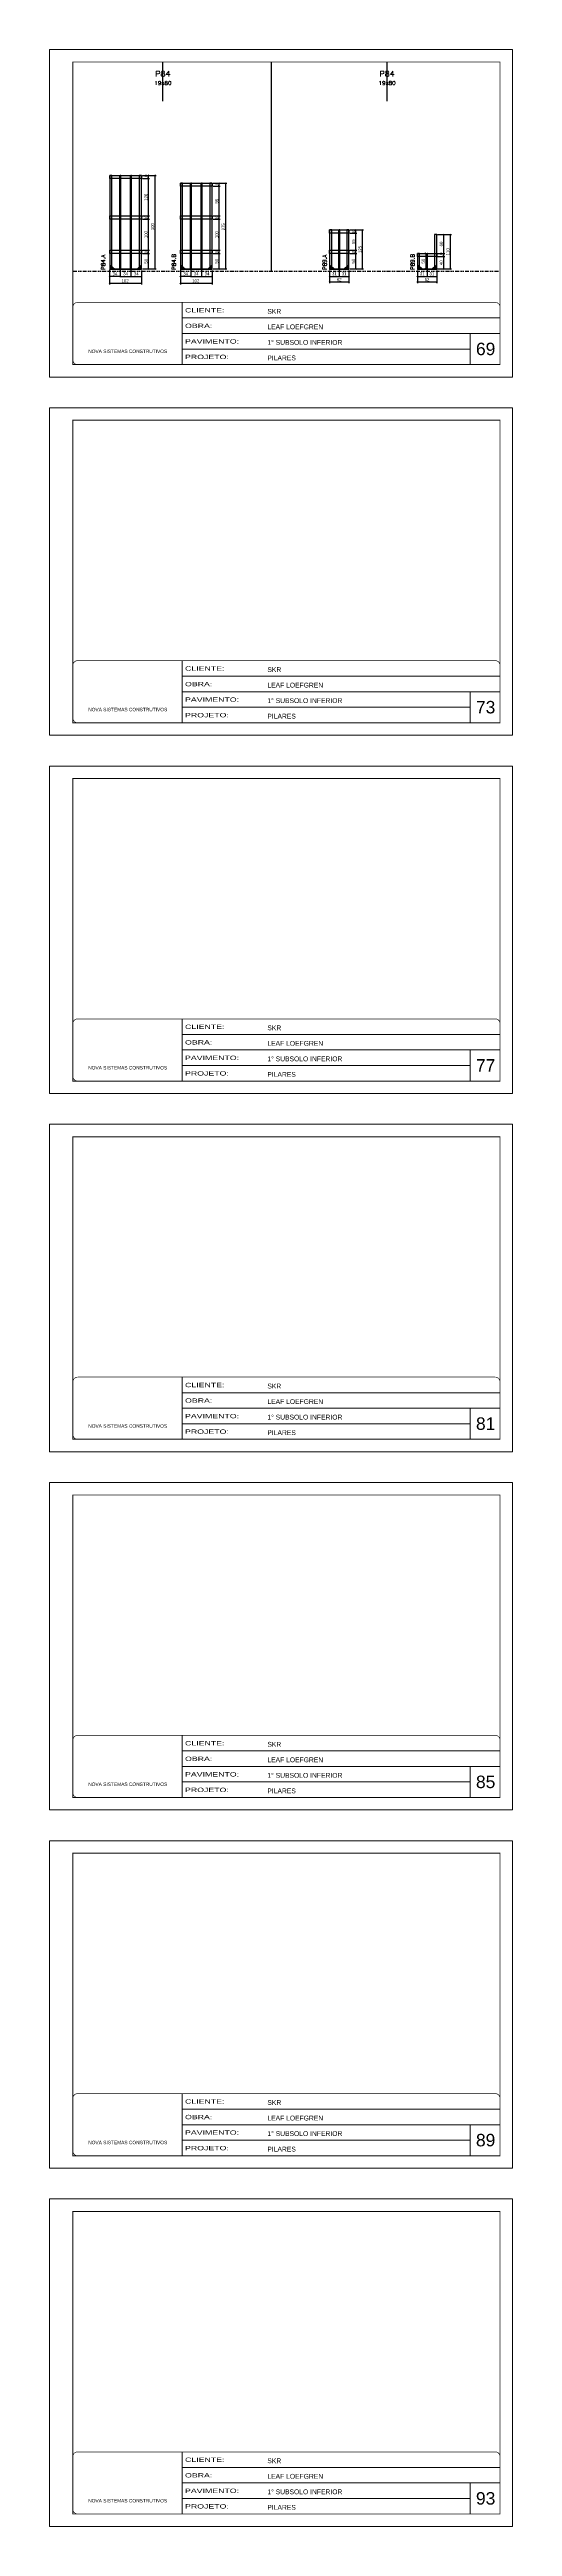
# Model space of a CAD drawing. Extents: x 14400 to 27878, y -21631 to 6985.
# Drawn here: x 14400 to 15885, y -20483 to -12541 of the extents above; entities that cross this region are included whole.
import ezdxf
from ezdxf.enums import TextEntityAlignment as Align

# ---------------------------------------------------------------- set-up
doc = ezdxf.new("R2010")
doc.units = 0
for name, pattern in [('CONTINUO', [0]), ('DASHED', [0.75, 0.5, -0.25]), ('DIVIDE2', [0.625, 0.25, -0.125, 0, -0.125, 0, -0.125]), ('HIDDEN', [0.375, 0.25, -0.125])]:
    doc.linetypes.add(name, pattern=pattern)
for name, color, linetype, lineweight in [('CARIMBO', 255, 'Continuous', 9), ('Folhas', 255, 'Continuous', 9), ('Madeira', 126, 'Continuous', 18), ('Sarr 2.2x7', 40, 'Continuous', 9), ('SARRAFO DE PRESSAO', 251, 'DASHED', 9), ('Texto Seção', 7, 'Continuous', 15)]:
    doc.layers.add(name, color=color, linetype=linetype, lineweight=lineweight)
for name, color, linetype in [('COTA', 241, 'Continuous'), ('Nível', 160, 'Continuous'), ('SARR_2.2x10', 60, 'Continuous'), ('SARR_3.5x7', 81, 'Continuous'), ('SARR_7x7', 40, 'Continuous'), ('Texto de Titulo', 7, 'Continuous'), ('Texto Nível', 251, 'Continuous'), ('Texto Qtd Sarr', 242, 'Continuous')]:
    doc.layers.add(name, color=color, linetype=linetype)
doc.styles.add('ARIAL', font='arial.ttf')
doc.styles.add('COTA TECNICA', font='techl___.ttf', dxfattribs={"height": 10})
doc.styles.add('REGUA-120', font='ROMANS.shx', dxfattribs={"height": 15})
doc.styles.add('ROMANS', font='romans.shx')
doc.styles.add('Tecnologia', font='')
doc.styles.get('Tecnologia').set_extended_font_data('Forgotten Futurist')
doc.dimstyles.new('PAINEL', dxfattribs={"dimtxt": 10, "dimasz": 3, "dimexe": 3, "dimexo": 3, "dimgap": 3, "dimtad": 1, "dimdec": 1, "dimzin": 12, "dimdsep": 46, "dimtxsty": 'COTA TECNICA', "dimblk1": 'OBLIQUE', "dimblk2": 'OBLIQUE', "dimsah": 1, "dimcen": 0.9, "dimclrd": 4, "dimclre": 4, "dimclrt": 240, "dimadec": 1, "dimazin": 3, "dimtfac": 1, "dimtdec": 1, "dimtmove": 0, "dimatfit": 3, "dimfxl": 1, "dimtolj": 1, "dimtzin": 12, "dimarcsym": 0})

# ---------------------------------------------------------------- blocks, each defined once
blk = doc.blocks.new('9999999999')
at = {"color": 30, "linetype": 'CONTINUO'}
for p, q in [((98564.6, 34230.2), (98564.6, 34429.4)), ((98564.6, 34379.6), (99584, 34379.6)), ((98564.6, 34329.8), (99488, 34329.8)), ((99584, 34329.8), (99488, 34329.8)), ((99488, 34329.8), (99488, 34230.2)), ((98564.6, 34280), (99488, 34280))]:
    blk.add_line(p, q, dxfattribs=at)
at = {"color": 30, "linetype": 'CONTINUO', "const_width": 2}
blk.add_lwpolyline([(99584, 34230.2), (99584, 34414.4, 0.414214), (99569, 34429.4), (98229, 34429.4, 0.414214), (98214, 34414.4), (98214, 34245.2, 0.414214), (98229, 34230.2), (99584, 34230.2)], format="xyb", dxfattribs=at)
at = {"layer": 'Folhas'}
blk.add_lwpolyline([(98139, 34190.2), (99624, 34190.2), (99624, 35240.2), (98139, 35240.2)], close=True, dxfattribs=at)
at = {"layer": 'Folhas', "color": 30, "const_width": 3}
blk.add_lwpolyline([(98214, 34230.2), (99584, 34230.2), (99584, 35200.2), (98214, 35200.2)], close=True, dxfattribs=at)
at = {"color": 7, "linetype": 'Continuous', "ltscale": 5, "style": 'ARIAL'}
for s, height, p in [('SKR', 15.48, (98837.7, 34393.1)), ('1° SUBSOLO INFERIOR', 15.483, (98837.7, 34293.5)), ('LEAF LOEFGREN', 15.483, (98837.7, 34343.3)), ('NOVA SISTEMAS CONSTRUTIVOS', 11.059, (98263.2, 34267.2)), ('PILARES', 15.48, (98837.7, 34243.7))]:
    blk.add_text(s, height=height, dxfattribs=at).set_placement(p)
at = {"layer": 'Folhas', "color": 7, "style": 'Tecnologia', "width": 1.5}
for s, p in [('CLIENTE:', (98573.7, 34397.2)), ('OBRA:', (98573.7, 34347.3)), ('PAVIMENTO:', (98573.7, 34297.5)), ('PROJETO:', (98573.7, 34247.7))]:
    blk.add_text(s, height=14, dxfattribs=at).set_placement(p)
blk = doc.blocks.new('_Oblique')
at = {"color": 0, "linetype": 'ByBlock', "lineweight": -2}
blk.add_line((-0.5, -0.5), (0.5, 0.5), dxfattribs=at)
blk = doc.blocks.new('*D2581')
at = {"layer": 'COTA', "color": 4, "lineweight": -2, "transparency": 16777216}
for p, q in [((15298.2, -13249.8), (15298.2, -13289.9)), ((15360.2, -13249.8), (15360.2, -13289.9)), ((15360.2, -13286.9), (15298.2, -13286.9))]:
    blk.add_line(p, q, dxfattribs=at)
at = {"layer": 'Defpoints', "color": 0, "transparency": 16777216}
for p in [(15298.2, -13246.8), (15360.2, -13246.8), (15298.2, -13286.9)]:
    blk.add_point(p, dxfattribs=at)
at = {"layer": 'COTA', "color": 4, "lineweight": -2, "transparency": 16777216, "xscale": 3, "yscale": 3, "zscale": 3, "rotation": 180}
blk.add_blockref('_Oblique', (15298.2, -13286.9), dxfattribs=at)
at = {"layer": 'COTA', "color": 4, "lineweight": -2, "transparency": 16777216, "xscale": 3, "yscale": 3, "zscale": 3}
blk.add_blockref('_Oblique', (15360.2, -13286.9), dxfattribs=at)
at = {"layer": 'COTA', "color": 240, "transparency": 16777216, "insert": (15329.2, -13278.8), "char_height": 10, "attachment_point": 5, "style": 'COTA TECNICA'}
blk.add_mtext('\\A1;62', dxfattribs=at)
blk = doc.blocks.new('*D2582')
at = {"layer": 'COTA', "color": 4, "lineweight": -2, "transparency": 16777216}
for p, q in [((15363.2, -13194.6), (15385.9, -13194.6)), ((15363.2, -13244.6), (15385.9, -13244.6)), ((15382.9, -13244.6), (15382.9, -13194.6))]:
    blk.add_line(p, q, dxfattribs=at)
at = {"layer": 'Defpoints', "color": 0, "transparency": 16777216}
for p in [(15360.2, -13194.6), (15360.2, -13244.6), (15382.9, -13194.6)]:
    blk.add_point(p, dxfattribs=at)
at = {"layer": 'COTA', "color": 4, "lineweight": -2, "transparency": 16777216, "xscale": 3, "yscale": 3, "zscale": 3}
for p, rotation in [((15382.9, -13194.6), 90), ((15382.9, -13244.6), 270)]:
    blk.add_blockref('_Oblique', p, dxfattribs=dict(at, rotation=rotation))
at = {"layer": 'COTA', "color": 240, "transparency": 16777216, "insert": (15374.8, -13219.6), "char_height": 10, "attachment_point": 5, "rotation": 90, "style": 'COTA TECNICA'}
blk.add_mtext('\\A1;50', dxfattribs=at)
blk = doc.blocks.new('*D2583')
at = {"layer": 'COTA', "color": 4, "lineweight": -2, "transparency": 16777216}
for p, q in [((15363.2, -13184.6), (15385.9, -13184.6)), ((15363.2, -13194.6), (15385.9, -13194.6)), ((15382.9, -13194.6), (15382.9, -13184.6))]:
    blk.add_line(p, q, dxfattribs=at)
at = {"layer": 'Defpoints', "color": 0, "transparency": 16777216}
for p in [(15360.2, -13184.6), (15360.2, -13194.6), (15382.9, -13184.6)]:
    blk.add_point(p, dxfattribs=at)
at = {"layer": 'COTA', "color": 4, "lineweight": -2, "transparency": 16777216, "xscale": 3, "yscale": 3, "zscale": 3}
for p, rotation in [((15382.9, -13184.6), 90), ((15382.9, -13194.6), 270)]:
    blk.add_blockref('_Oblique', p, dxfattribs=dict(at, rotation=rotation))
at = {"layer": 'COTA', "color": 240, "transparency": 16777216, "insert": (15374.8, -13189.6), "char_height": 10, "attachment_point": 5, "rotation": 90, "style": 'COTA TECNICA'}
blk.add_mtext('\\A1;10', dxfattribs=at)
blk = doc.blocks.new('*D2584')
at = {"layer": 'COTA', "color": 4, "lineweight": -2, "transparency": 16777216}
for p, q in [((15363.2, -13129.6), (15385.9, -13129.6)), ((15382.9, -13184.6), (15382.9, -13129.6)), ((15363.2, -13184.6), (15385.9, -13184.6))]:
    blk.add_line(p, q, dxfattribs=at)
at = {"layer": 'Defpoints', "color": 0, "transparency": 16777216}
for p in [(15360.2, -13129.6), (15382.9, -13129.6), (15360.2, -13184.6)]:
    blk.add_point(p, dxfattribs=at)
at = {"layer": 'COTA', "color": 4, "lineweight": -2, "transparency": 16777216, "xscale": 3, "yscale": 3, "zscale": 3}
for p, rotation in [((15382.9, -13129.6), 90), ((15382.9, -13184.6), 270)]:
    blk.add_blockref('_Oblique', p, dxfattribs=dict(at, rotation=rotation))
at = {"layer": 'COTA', "color": 240, "transparency": 16777216, "insert": (15374.8, -13157.1), "char_height": 10, "attachment_point": 5, "rotation": 90, "style": 'COTA TECNICA'}
blk.add_mtext('\\A1;55', dxfattribs=at)
blk = doc.blocks.new('*D2585')
at = {"layer": 'COTA', "color": 4, "lineweight": -2, "transparency": 16777216}
for p, q in [((15363.2, -13119.6), (15385.9, -13119.6)), ((15363.2, -13129.6), (15385.9, -13129.6)), ((15382.9, -13129.6), (15382.9, -13119.6))]:
    blk.add_line(p, q, dxfattribs=at)
at = {"layer": 'Defpoints', "color": 0, "transparency": 16777216}
for p in [(15360.2, -13119.6), (15360.2, -13129.6), (15382.9, -13119.6)]:
    blk.add_point(p, dxfattribs=at)
at = {"layer": 'COTA', "color": 4, "lineweight": -2, "transparency": 16777216, "xscale": 3, "yscale": 3, "zscale": 3}
for p, rotation in [((15382.9, -13119.6), 90), ((15382.9, -13129.6), 270)]:
    blk.add_blockref('_Oblique', p, dxfattribs=dict(at, rotation=rotation))
at = {"layer": 'COTA', "color": 240, "transparency": 16777216, "insert": (15374.8, -13124.6), "char_height": 10, "attachment_point": 5, "rotation": 90, "style": 'COTA TECNICA'}
blk.add_mtext('\\A1;10', dxfattribs=at)
blk = doc.blocks.new('*D2586')
at = {"layer": 'COTA', "color": 4, "lineweight": -2, "transparency": 16777216}
for p, q in [((15363.2, -13119.6), (15407.1, -13119.6)), ((15404.1, -13244.6), (15404.1, -13119.6)), ((15363.2, -13244.6), (15407.1, -13244.6))]:
    blk.add_line(p, q, dxfattribs=at)
at = {"layer": 'Defpoints', "color": 0, "transparency": 16777216}
for p in [(15360.2, -13119.6), (15404.1, -13119.6), (15360.2, -13244.6)]:
    blk.add_point(p, dxfattribs=at)
at = {"layer": 'COTA', "color": 4, "lineweight": -2, "transparency": 16777216, "xscale": 3, "yscale": 3, "zscale": 3}
for p, rotation in [((15404.1, -13119.6), 90), ((15404.1, -13244.6), 270)]:
    blk.add_blockref('_Oblique', p, dxfattribs=dict(at, rotation=rotation))
at = {"layer": 'COTA', "color": 240, "transparency": 16777216, "insert": (15396, -13182.1), "char_height": 10, "attachment_point": 5, "rotation": 90, "style": 'COTA TECNICA'}
blk.add_mtext('\\A1;125', dxfattribs=at)
blk = doc.blocks.new('*D2587')
at = {"layer": 'COTA', "color": 4, "lineweight": -2, "transparency": 16777216}
for p, q in [((15298.2, -13249.8), (15298.2, -13271.3)), ((15329.2, -13247.6), (15329.2, -13271.3)), ((15298.2, -13268.3), (15329.2, -13268.3))]:
    blk.add_line(p, q, dxfattribs=at)
at = {"layer": 'Defpoints', "color": 0, "transparency": 16777216}
for p in [(15298.2, -13246.8), (15329.2, -13244.6), (15329.2, -13268.3)]:
    blk.add_point(p, dxfattribs=at)
at = {"layer": 'COTA', "color": 4, "lineweight": -2, "transparency": 16777216, "xscale": 3, "yscale": 3, "zscale": 3, "rotation": 180}
blk.add_blockref('_Oblique', (15298.2, -13268.3), dxfattribs=at)
at = {"layer": 'COTA', "color": 4, "lineweight": -2, "transparency": 16777216, "xscale": 3, "yscale": 3, "zscale": 3}
blk.add_blockref('_Oblique', (15329.2, -13268.3), dxfattribs=at)
at = {"layer": 'COTA', "color": 240, "transparency": 16777216, "insert": (15313.7, -13260), "char_height": 10, "attachment_point": 5, "style": 'COTA TECNICA'}
blk.add_mtext('\\A1;31', dxfattribs=at)
blk = doc.blocks.new('*D2588')
at = {"layer": 'COTA', "color": 4, "lineweight": -2, "transparency": 16777216}
for p, q in [((15329.2, -13247.6), (15329.2, -13271.3)), ((15360.2, -13249.8), (15360.2, -13271.3)), ((15329.2, -13268.3), (15360.2, -13268.3))]:
    blk.add_line(p, q, dxfattribs=at)
at = {"layer": 'Defpoints', "color": 0, "transparency": 16777216}
for p in [(15329.2, -13244.6), (15360.2, -13246.8), (15360.2, -13268.3)]:
    blk.add_point(p, dxfattribs=at)
at = {"layer": 'COTA', "color": 4, "lineweight": -2, "transparency": 16777216, "xscale": 3, "yscale": 3, "zscale": 3, "rotation": 180}
blk.add_blockref('_Oblique', (15329.2, -13268.3), dxfattribs=at)
at = {"layer": 'COTA', "color": 4, "lineweight": -2, "transparency": 16777216, "xscale": 3, "yscale": 3, "zscale": 3}
blk.add_blockref('_Oblique', (15360.2, -13268.3), dxfattribs=at)
at = {"layer": 'COTA', "color": 240, "transparency": 16777216, "insert": (15344.7, -13260), "char_height": 10, "attachment_point": 5, "style": 'COTA TECNICA'}
blk.add_mtext('\\A1;31', dxfattribs=at)
blk = doc.blocks.new('*D2601')
at = {"layer": 'COTA', "color": 4, "lineweight": -2, "transparency": 16777216}
for p, q in [((14592.9, -13262.8), (14592.9, -13293.9)), ((14694.9, -13290.9), (14592.9, -13290.9)), ((14694.9, -13262.8), (14694.9, -13293.9))]:
    blk.add_line(p, q, dxfattribs=at)
at = {"layer": 'Defpoints', "color": 0, "transparency": 16777216}
for p in [(14592.9, -13259.8), (14694.9, -13259.8), (14592.9, -13290.9)]:
    blk.add_point(p, dxfattribs=at)
at = {"layer": 'COTA', "color": 4, "lineweight": -2, "transparency": 16777216, "xscale": 3, "yscale": 3, "zscale": 3, "rotation": 180}
blk.add_blockref('_Oblique', (14592.9, -13290.9), dxfattribs=at)
at = {"layer": 'COTA', "color": 4, "lineweight": -2, "transparency": 16777216, "xscale": 3, "yscale": 3, "zscale": 3}
blk.add_blockref('_Oblique', (14694.9, -13290.9), dxfattribs=at)
at = {"layer": 'COTA', "color": 240, "transparency": 16777216, "insert": (14642.4, -13282.8), "char_height": 10, "attachment_point": 5, "style": 'COTA TECNICA'}
blk.add_mtext('\\A1;102', dxfattribs=at)
blk = doc.blocks.new('*D2602')
at = {"layer": 'COTA', "color": 4, "lineweight": -2, "transparency": 16777216}
for p, q in [((14592.9, -13247.6), (14592.9, -13271.3)), ((14626.9, -13247.6), (14626.9, -13271.3)), ((14626.9, -13268.3), (14592.9, -13268.3))]:
    blk.add_line(p, q, dxfattribs=at)
at = {"layer": 'Defpoints', "color": 0, "transparency": 16777216}
for p in [(14592.9, -13244.6), (14626.9, -13244.6), (14592.9, -13268.3)]:
    blk.add_point(p, dxfattribs=at)
at = {"layer": 'COTA', "color": 4, "lineweight": -2, "transparency": 16777216, "xscale": 3, "yscale": 3, "zscale": 3, "rotation": 180}
blk.add_blockref('_Oblique', (14592.9, -13268.3), dxfattribs=at)
at = {"layer": 'COTA', "color": 4, "lineweight": -2, "transparency": 16777216, "xscale": 3, "yscale": 3, "zscale": 3}
blk.add_blockref('_Oblique', (14626.9, -13268.3), dxfattribs=at)
at = {"layer": 'COTA', "color": 240, "transparency": 16777216, "insert": (14609.9, -13260), "char_height": 10, "attachment_point": 5, "style": 'COTA TECNICA'}
blk.add_mtext('\\A1;34', dxfattribs=at)
blk = doc.blocks.new('*D2603')
at = {"layer": 'COTA', "color": 4, "lineweight": -2, "transparency": 16777216}
for p, q in [((14660.9, -13247.6), (14660.9, -13271.3)), ((14694.9, -13249.8), (14694.9, -13271.3)), ((14660.9, -13268.3), (14694.9, -13268.3))]:
    blk.add_line(p, q, dxfattribs=at)
at = {"layer": 'Defpoints', "color": 0, "transparency": 16777216}
for p in [(14660.9, -13244.6), (14694.9, -13246.8), (14694.9, -13268.3)]:
    blk.add_point(p, dxfattribs=at)
at = {"layer": 'COTA', "color": 4, "lineweight": -2, "transparency": 16777216, "xscale": 3, "yscale": 3, "zscale": 3, "rotation": 180}
blk.add_blockref('_Oblique', (14660.9, -13268.3), dxfattribs=at)
at = {"layer": 'COTA', "color": 4, "lineweight": -2, "transparency": 16777216, "xscale": 3, "yscale": 3, "zscale": 3}
blk.add_blockref('_Oblique', (14694.9, -13268.3), dxfattribs=at)
at = {"layer": 'COTA', "color": 240, "transparency": 16777216, "insert": (14678.4, -13260), "char_height": 10, "attachment_point": 5, "style": 'COTA TECNICA'}
blk.add_mtext('\\A1;34', dxfattribs=at)
blk = doc.blocks.new('*D2604')
at = {"layer": 'COTA', "color": 4, "lineweight": -2, "transparency": 16777216}
for p, q in [((14697.9, -13194.6), (14720.6, -13194.6)), ((14697.9, -13244.6), (14720.6, -13244.6)), ((14717.6, -13244.6), (14717.6, -13194.6))]:
    blk.add_line(p, q, dxfattribs=at)
at = {"layer": 'Defpoints', "color": 0, "transparency": 16777216}
for p in [(14694.9, -13194.6), (14694.9, -13244.6), (14717.6, -13194.6)]:
    blk.add_point(p, dxfattribs=at)
at = {"layer": 'COTA', "color": 4, "lineweight": -2, "transparency": 16777216, "xscale": 3, "yscale": 3, "zscale": 3}
for p, rotation in [((14717.6, -13194.6), 90), ((14717.6, -13244.6), 270)]:
    blk.add_blockref('_Oblique', p, dxfattribs=dict(at, rotation=rotation))
at = {"layer": 'COTA', "color": 240, "transparency": 16777216, "insert": (14709.5, -13219.6), "char_height": 10, "attachment_point": 5, "rotation": 90, "style": 'COTA TECNICA'}
blk.add_mtext('\\A1;50', dxfattribs=at)
blk = doc.blocks.new('*D2605')
at = {"layer": 'COTA', "color": 4, "lineweight": -2, "transparency": 16777216}
for p, q in [((14626.9, -13247.6), (14626.9, -13271.3)), ((14660.9, -13247.6), (14660.9, -13271.3)), ((14626.9, -13268.3), (14660.9, -13268.3))]:
    blk.add_line(p, q, dxfattribs=at)
at = {"layer": 'Defpoints', "color": 0, "transparency": 16777216}
for p in [(14626.9, -13244.6), (14660.9, -13244.6), (14660.9, -13268.3)]:
    blk.add_point(p, dxfattribs=at)
at = {"layer": 'COTA', "color": 4, "lineweight": -2, "transparency": 16777216, "xscale": 3, "yscale": 3, "zscale": 3, "rotation": 180}
blk.add_blockref('_Oblique', (14626.9, -13268.3), dxfattribs=at)
at = {"layer": 'COTA', "color": 4, "lineweight": -2, "transparency": 16777216, "xscale": 3, "yscale": 3, "zscale": 3}
blk.add_blockref('_Oblique', (14660.9, -13268.3), dxfattribs=at)
at = {"layer": 'COTA', "color": 240, "transparency": 16777216, "insert": (14643.9, -13260), "char_height": 10, "attachment_point": 5, "style": 'COTA TECNICA'}
blk.add_mtext('\\A1;34', dxfattribs=at)
blk = doc.blocks.new('*D2606')
at = {"layer": 'COTA', "color": 4, "lineweight": -2, "transparency": 16777216}
for p, q in [((14697.9, -13184.6), (14720.6, -13184.6)), ((14697.9, -13194.6), (14720.6, -13194.6)), ((14717.6, -13194.6), (14717.6, -13184.6))]:
    blk.add_line(p, q, dxfattribs=at)
at = {"layer": 'Defpoints', "color": 0, "transparency": 16777216}
for p in [(14694.9, -13184.6), (14694.9, -13194.6), (14717.6, -13184.6)]:
    blk.add_point(p, dxfattribs=at)
at = {"layer": 'COTA', "color": 4, "lineweight": -2, "transparency": 16777216, "xscale": 3, "yscale": 3, "zscale": 3}
for p, rotation in [((14717.6, -13184.6), 90), ((14717.6, -13194.6), 270)]:
    blk.add_blockref('_Oblique', p, dxfattribs=dict(at, rotation=rotation))
at = {"layer": 'COTA', "color": 240, "transparency": 16777216, "insert": (14709.5, -13189.6), "char_height": 10, "attachment_point": 5, "rotation": 90, "style": 'COTA TECNICA'}
blk.add_mtext('\\A1;10', dxfattribs=at)
blk = doc.blocks.new('*D2607')
at = {"layer": 'COTA', "color": 4, "lineweight": -2, "transparency": 16777216}
for p, q in [((14697.9, -13084.6), (14720.6, -13084.6)), ((14717.6, -13184.6), (14717.6, -13084.6)), ((14697.9, -13184.6), (14720.6, -13184.6))]:
    blk.add_line(p, q, dxfattribs=at)
at = {"layer": 'Defpoints', "color": 0, "transparency": 16777216}
for p in [(14694.9, -13084.6), (14717.6, -13084.6), (14694.9, -13184.6)]:
    blk.add_point(p, dxfattribs=at)
at = {"layer": 'COTA', "color": 4, "lineweight": -2, "transparency": 16777216, "xscale": 3, "yscale": 3, "zscale": 3}
for p, rotation in [((14717.6, -13084.6), 90), ((14717.6, -13184.6), 270)]:
    blk.add_blockref('_Oblique', p, dxfattribs=dict(at, rotation=rotation))
at = {"layer": 'COTA', "color": 240, "transparency": 16777216, "insert": (14709.5, -13134.6), "char_height": 10, "attachment_point": 5, "rotation": 90, "style": 'COTA TECNICA'}
blk.add_mtext('\\A1;100', dxfattribs=at)
blk = doc.blocks.new('*D2608')
at = {"layer": 'COTA', "color": 4, "lineweight": -2, "transparency": 16777216}
for p, q in [((14697.9, -13074.6), (14720.6, -13074.6)), ((14697.9, -13084.6), (14720.6, -13084.6)), ((14717.6, -13084.6), (14717.6, -13074.6))]:
    blk.add_line(p, q, dxfattribs=at)
at = {"layer": 'Defpoints', "color": 0, "transparency": 16777216}
for p in [(14694.9, -13074.6), (14694.9, -13084.6), (14717.6, -13074.6)]:
    blk.add_point(p, dxfattribs=at)
at = {"layer": 'COTA', "color": 4, "lineweight": -2, "transparency": 16777216, "xscale": 3, "yscale": 3, "zscale": 3}
for p, rotation in [((14717.6, -13074.6), 90), ((14717.6, -13084.6), 270)]:
    blk.add_blockref('_Oblique', p, dxfattribs=dict(at, rotation=rotation))
at = {"layer": 'COTA', "color": 240, "transparency": 16777216, "insert": (14709.5, -13079.6), "char_height": 10, "attachment_point": 5, "rotation": 90, "style": 'COTA TECNICA'}
blk.add_mtext('\\A1;10', dxfattribs=at)
blk = doc.blocks.new('*D2609')
at = {"layer": 'COTA', "color": 4, "lineweight": -2, "transparency": 16777216}
for p, q in [((14697.9, -12954.6), (14720.6, -12954.6)), ((14717.6, -13074.6), (14717.6, -12954.6)), ((14697.9, -13074.6), (14720.6, -13074.6))]:
    blk.add_line(p, q, dxfattribs=at)
at = {"layer": 'Defpoints', "color": 0, "transparency": 16777216}
for p in [(14694.9, -12954.6), (14717.6, -12954.6), (14694.9, -13074.6)]:
    blk.add_point(p, dxfattribs=at)
at = {"layer": 'COTA', "color": 4, "lineweight": -2, "transparency": 16777216, "xscale": 3, "yscale": 3, "zscale": 3}
for p, rotation in [((14717.6, -12954.6), 90), ((14717.6, -13074.6), 270)]:
    blk.add_blockref('_Oblique', p, dxfattribs=dict(at, rotation=rotation))
at = {"layer": 'COTA', "color": 240, "transparency": 16777216, "insert": (14709.5, -13014.6), "char_height": 10, "attachment_point": 5, "rotation": 90, "style": 'COTA TECNICA'}
blk.add_mtext('\\A1;120', dxfattribs=at)
blk = doc.blocks.new('*D2610')
at = {"layer": 'COTA', "color": 4, "lineweight": -2, "transparency": 16777216}
for p, q in [((14697.9, -12944.6), (14720.6, -12944.6)), ((14697.9, -12954.6), (14720.6, -12954.6)), ((14717.6, -12954.6), (14717.6, -12944.6))]:
    blk.add_line(p, q, dxfattribs=at)
at = {"layer": 'Defpoints', "color": 0, "transparency": 16777216}
for p in [(14694.9, -12944.6), (14694.9, -12954.6), (14717.6, -12944.6)]:
    blk.add_point(p, dxfattribs=at)
at = {"layer": 'COTA', "color": 4, "lineweight": -2, "transparency": 16777216, "xscale": 3, "yscale": 3, "zscale": 3}
for p, rotation in [((14717.6, -12944.6), 90), ((14717.6, -12954.6), 270)]:
    blk.add_blockref('_Oblique', p, dxfattribs=dict(at, rotation=rotation))
at = {"layer": 'COTA', "color": 240, "transparency": 16777216, "insert": (14709.5, -12949.6), "char_height": 10, "attachment_point": 5, "rotation": 90, "style": 'COTA TECNICA'}
blk.add_mtext('\\A1;10', dxfattribs=at)
blk = doc.blocks.new('*D2611')
at = {"layer": 'COTA', "color": 4, "lineweight": -2, "transparency": 16777216}
for p, q in [((14697.9, -12944.6), (14741.9, -12944.6)), ((14738.9, -13244.6), (14738.9, -12944.6)), ((14697.9, -13244.6), (14741.9, -13244.6))]:
    blk.add_line(p, q, dxfattribs=at)
at = {"layer": 'Defpoints', "color": 0, "transparency": 16777216}
for p in [(14694.9, -12944.6), (14738.9, -12944.6), (14694.9, -13244.6)]:
    blk.add_point(p, dxfattribs=at)
at = {"layer": 'COTA', "color": 4, "lineweight": -2, "transparency": 16777216, "xscale": 3, "yscale": 3, "zscale": 3}
for p, rotation in [((14738.9, -12944.6), 90), ((14738.9, -13244.6), 270)]:
    blk.add_blockref('_Oblique', p, dxfattribs=dict(at, rotation=rotation))
at = {"layer": 'COTA', "color": 240, "transparency": 16777216, "insert": (14730.6, -13109.3), "char_height": 10, "attachment_point": 5, "rotation": 90, "style": 'COTA TECNICA'}
blk.add_mtext('\\A1;300', dxfattribs=at)
blk = doc.blocks.new('titulo1')
at = {"layer": 'Defpoints', "color": 252, "linetype": 'HIDDEN', "ltscale": 2}
blk.add_line((0, 0), (0, 125), dxfattribs=at)
at = {"layer": 'Defpoints', "style": 'ROMANS', "oblique": 15}
blk.add_attdef('FOLHA', text='', height=10, dxfattribs=at).set_placement((0, 15.6), align=Align.MIDDLE_CENTER)
at = {"layer": 'Texto Qtd Sarr', "color": 3, "style": 'ROMANS', "oblique": 15}
for tag, height, p in [('TITULO', 17, (0, 71.4)), ('SEÇÃO', 12, (0, 41.5))]:
    blk.add_attdef(tag, text='', height=height, dxfattribs=at).set_placement(p, align=Align.MIDDLE_CENTER)
blk = doc.blocks.new('*D2612')
at = {"layer": 'COTA', "color": 4, "lineweight": -2, "transparency": 16777216}
for p, q in [((14819.6, -13262.8), (14819.6, -13293.9)), ((14921.6, -13290.9), (14819.6, -13290.9)), ((14921.6, -13262.8), (14921.6, -13293.9))]:
    blk.add_line(p, q, dxfattribs=at)
at = {"layer": 'Defpoints', "color": 0, "transparency": 16777216}
for p in [(14819.6, -13259.8), (14921.6, -13259.8), (14819.6, -13290.9)]:
    blk.add_point(p, dxfattribs=at)
at = {"layer": 'COTA', "color": 4, "lineweight": -2, "transparency": 16777216, "xscale": 3, "yscale": 3, "zscale": 3, "rotation": 180}
blk.add_blockref('_Oblique', (14819.6, -13290.9), dxfattribs=at)
at = {"layer": 'COTA', "color": 4, "lineweight": -2, "transparency": 16777216, "xscale": 3, "yscale": 3, "zscale": 3}
blk.add_blockref('_Oblique', (14921.6, -13290.9), dxfattribs=at)
at = {"layer": 'COTA', "color": 240, "transparency": 16777216, "insert": (14869.1, -13282.8), "char_height": 10, "attachment_point": 5, "style": 'COTA TECNICA'}
blk.add_mtext('\\A1;102', dxfattribs=at)
blk = doc.blocks.new('*D2613')
at = {"layer": 'COTA', "color": 4, "lineweight": -2, "transparency": 16777216}
for p, q in [((14819.6, -13247.6), (14819.6, -13271.3)), ((14853.6, -13247.6), (14853.6, -13271.3)), ((14853.6, -13268.3), (14819.6, -13268.3))]:
    blk.add_line(p, q, dxfattribs=at)
at = {"layer": 'Defpoints', "color": 0, "transparency": 16777216}
for p in [(14819.6, -13244.6), (14853.6, -13244.6), (14819.6, -13268.3)]:
    blk.add_point(p, dxfattribs=at)
at = {"layer": 'COTA', "color": 4, "lineweight": -2, "transparency": 16777216, "xscale": 3, "yscale": 3, "zscale": 3, "rotation": 180}
blk.add_blockref('_Oblique', (14819.6, -13268.3), dxfattribs=at)
at = {"layer": 'COTA', "color": 4, "lineweight": -2, "transparency": 16777216, "xscale": 3, "yscale": 3, "zscale": 3}
blk.add_blockref('_Oblique', (14853.6, -13268.3), dxfattribs=at)
at = {"layer": 'COTA', "color": 240, "transparency": 16777216, "insert": (14836.6, -13260), "char_height": 10, "attachment_point": 5, "style": 'COTA TECNICA'}
blk.add_mtext('\\A1;34', dxfattribs=at)
blk = doc.blocks.new('*D2614')
at = {"layer": 'COTA', "color": 4, "lineweight": -2, "transparency": 16777216}
for p, q in [((14887.6, -13247.6), (14887.6, -13271.3)), ((14921.6, -13249.8), (14921.6, -13271.3)), ((14887.6, -13268.3), (14921.6, -13268.3))]:
    blk.add_line(p, q, dxfattribs=at)
at = {"layer": 'Defpoints', "color": 0, "transparency": 16777216}
for p in [(14887.6, -13244.6), (14921.6, -13246.8), (14921.6, -13268.3)]:
    blk.add_point(p, dxfattribs=at)
at = {"layer": 'COTA', "color": 4, "lineweight": -2, "transparency": 16777216, "xscale": 3, "yscale": 3, "zscale": 3, "rotation": 180}
blk.add_blockref('_Oblique', (14887.6, -13268.3), dxfattribs=at)
at = {"layer": 'COTA', "color": 4, "lineweight": -2, "transparency": 16777216, "xscale": 3, "yscale": 3, "zscale": 3}
blk.add_blockref('_Oblique', (14921.6, -13268.3), dxfattribs=at)
at = {"layer": 'COTA', "color": 240, "transparency": 16777216, "insert": (14905.1, -13260), "char_height": 10, "attachment_point": 5, "style": 'COTA TECNICA'}
blk.add_mtext('\\A1;34', dxfattribs=at)
blk = doc.blocks.new('*D2615')
at = {"layer": 'COTA', "color": 4, "lineweight": -2, "transparency": 16777216}
for p, q in [((14924.6, -13194.6), (14947.3, -13194.6)), ((14924.6, -13244.6), (14947.3, -13244.6)), ((14944.3, -13244.6), (14944.3, -13194.6))]:
    blk.add_line(p, q, dxfattribs=at)
at = {"layer": 'Defpoints', "color": 0, "transparency": 16777216}
for p in [(14921.6, -13194.6), (14921.6, -13244.6), (14944.3, -13194.6)]:
    blk.add_point(p, dxfattribs=at)
at = {"layer": 'COTA', "color": 4, "lineweight": -2, "transparency": 16777216, "xscale": 3, "yscale": 3, "zscale": 3}
for p, rotation in [((14944.3, -13194.6), 90), ((14944.3, -13244.6), 270)]:
    blk.add_blockref('_Oblique', p, dxfattribs=dict(at, rotation=rotation))
at = {"layer": 'COTA', "color": 240, "transparency": 16777216, "insert": (14936.2, -13219.6), "char_height": 10, "attachment_point": 5, "rotation": 90, "style": 'COTA TECNICA'}
blk.add_mtext('\\A1;50', dxfattribs=at)
blk = doc.blocks.new('*D2616')
at = {"layer": 'COTA', "color": 4, "lineweight": -2, "transparency": 16777216}
for p, q in [((14853.6, -13247.6), (14853.6, -13271.3)), ((14887.6, -13247.6), (14887.6, -13271.3)), ((14853.6, -13268.3), (14887.6, -13268.3))]:
    blk.add_line(p, q, dxfattribs=at)
at = {"layer": 'Defpoints', "color": 0, "transparency": 16777216}
for p in [(14853.6, -13244.6), (14887.6, -13244.6), (14887.6, -13268.3)]:
    blk.add_point(p, dxfattribs=at)
at = {"layer": 'COTA', "color": 4, "lineweight": -2, "transparency": 16777216, "xscale": 3, "yscale": 3, "zscale": 3, "rotation": 180}
blk.add_blockref('_Oblique', (14853.6, -13268.3), dxfattribs=at)
at = {"layer": 'COTA', "color": 4, "lineweight": -2, "transparency": 16777216, "xscale": 3, "yscale": 3, "zscale": 3}
blk.add_blockref('_Oblique', (14887.6, -13268.3), dxfattribs=at)
at = {"layer": 'COTA', "color": 240, "transparency": 16777216, "insert": (14870.6, -13260), "char_height": 10, "attachment_point": 5, "style": 'COTA TECNICA'}
blk.add_mtext('\\A1;34', dxfattribs=at)
blk = doc.blocks.new('*D2617')
at = {"layer": 'COTA', "color": 4, "lineweight": -2, "transparency": 16777216}
for p, q in [((14924.6, -13184.6), (14947.3, -13184.6)), ((14924.6, -13194.6), (14947.3, -13194.6)), ((14944.3, -13194.6), (14944.3, -13184.6))]:
    blk.add_line(p, q, dxfattribs=at)
at = {"layer": 'Defpoints', "color": 0, "transparency": 16777216}
for p in [(14921.6, -13184.6), (14921.6, -13194.6), (14944.3, -13184.6)]:
    blk.add_point(p, dxfattribs=at)
at = {"layer": 'COTA', "color": 4, "lineweight": -2, "transparency": 16777216, "xscale": 3, "yscale": 3, "zscale": 3}
for p, rotation in [((14944.3, -13184.6), 90), ((14944.3, -13194.6), 270)]:
    blk.add_blockref('_Oblique', p, dxfattribs=dict(at, rotation=rotation))
at = {"layer": 'COTA', "color": 240, "transparency": 16777216, "insert": (14936.2, -13189.6), "char_height": 10, "attachment_point": 5, "rotation": 90, "style": 'COTA TECNICA'}
blk.add_mtext('\\A1;10', dxfattribs=at)
blk = doc.blocks.new('*D2618')
at = {"layer": 'COTA', "color": 4, "lineweight": -2, "transparency": 16777216}
for p, q in [((14924.6, -13084.6), (14947.3, -13084.6)), ((14944.3, -13184.6), (14944.3, -13084.6)), ((14924.6, -13184.6), (14947.3, -13184.6))]:
    blk.add_line(p, q, dxfattribs=at)
at = {"layer": 'Defpoints', "color": 0, "transparency": 16777216}
for p in [(14921.6, -13084.6), (14944.3, -13084.6), (14921.6, -13184.6)]:
    blk.add_point(p, dxfattribs=at)
at = {"layer": 'COTA', "color": 4, "lineweight": -2, "transparency": 16777216, "xscale": 3, "yscale": 3, "zscale": 3}
for p, rotation in [((14944.3, -13084.6), 90), ((14944.3, -13184.6), 270)]:
    blk.add_blockref('_Oblique', p, dxfattribs=dict(at, rotation=rotation))
at = {"layer": 'COTA', "color": 240, "transparency": 16777216, "insert": (14936.2, -13134.6), "char_height": 10, "attachment_point": 5, "rotation": 90, "style": 'COTA TECNICA'}
blk.add_mtext('\\A1;100', dxfattribs=at)
blk = doc.blocks.new('*D2619')
at = {"layer": 'COTA', "color": 4, "lineweight": -2, "transparency": 16777216}
for p, q in [((14924.6, -13074.6), (14947.3, -13074.6)), ((14924.6, -13084.6), (14947.3, -13084.6)), ((14944.3, -13084.6), (14944.3, -13074.6))]:
    blk.add_line(p, q, dxfattribs=at)
at = {"layer": 'Defpoints', "color": 0, "transparency": 16777216}
for p in [(14921.6, -13074.6), (14921.6, -13084.6), (14944.3, -13074.6)]:
    blk.add_point(p, dxfattribs=at)
at = {"layer": 'COTA', "color": 4, "lineweight": -2, "transparency": 16777216, "xscale": 3, "yscale": 3, "zscale": 3}
for p, rotation in [((14944.3, -13074.6), 90), ((14944.3, -13084.6), 270)]:
    blk.add_blockref('_Oblique', p, dxfattribs=dict(at, rotation=rotation))
at = {"layer": 'COTA', "color": 240, "transparency": 16777216, "insert": (14936.2, -13079.6), "char_height": 10, "attachment_point": 5, "rotation": 90, "style": 'COTA TECNICA'}
blk.add_mtext('\\A1;10', dxfattribs=at)
blk = doc.blocks.new('*D2620')
at = {"layer": 'COTA', "color": 4, "lineweight": -2, "transparency": 16777216}
for p, q in [((14924.6, -12979.6), (14947.3, -12979.6)), ((14944.3, -13074.6), (14944.3, -12979.6)), ((14924.6, -13074.6), (14947.3, -13074.6))]:
    blk.add_line(p, q, dxfattribs=at)
at = {"layer": 'Defpoints', "color": 0, "transparency": 16777216}
for p in [(14921.6, -12979.6), (14944.3, -12979.6), (14921.6, -13074.6)]:
    blk.add_point(p, dxfattribs=at)
at = {"layer": 'COTA', "color": 4, "lineweight": -2, "transparency": 16777216, "xscale": 3, "yscale": 3, "zscale": 3}
for p, rotation in [((14944.3, -12979.6), 90), ((14944.3, -13074.6), 270)]:
    blk.add_blockref('_Oblique', p, dxfattribs=dict(at, rotation=rotation))
at = {"layer": 'COTA', "color": 240, "transparency": 16777216, "insert": (14936.2, -13027.1), "char_height": 10, "attachment_point": 5, "rotation": 90, "style": 'COTA TECNICA'}
blk.add_mtext('\\A1;95', dxfattribs=at)
blk = doc.blocks.new('*D2621')
at = {"layer": 'COTA', "color": 4, "lineweight": -2, "transparency": 16777216}
for p, q in [((14924.6, -12969.6), (14947.3, -12969.6)), ((14924.6, -12979.6), (14947.3, -12979.6)), ((14944.3, -12979.6), (14944.3, -12969.6))]:
    blk.add_line(p, q, dxfattribs=at)
at = {"layer": 'Defpoints', "color": 0, "transparency": 16777216}
for p in [(14921.6, -12969.6), (14921.6, -12979.6), (14944.3, -12969.6)]:
    blk.add_point(p, dxfattribs=at)
at = {"layer": 'COTA', "color": 4, "lineweight": -2, "transparency": 16777216, "xscale": 3, "yscale": 3, "zscale": 3}
for p, rotation in [((14944.3, -12969.6), 90), ((14944.3, -12979.6), 270)]:
    blk.add_blockref('_Oblique', p, dxfattribs=dict(at, rotation=rotation))
at = {"layer": 'COTA', "color": 240, "transparency": 16777216, "insert": (14936.2, -12974.6), "char_height": 10, "attachment_point": 5, "rotation": 90, "style": 'COTA TECNICA'}
blk.add_mtext('\\A1;10', dxfattribs=at)
blk = doc.blocks.new('*D2622')
at = {"layer": 'COTA', "color": 4, "lineweight": -2, "transparency": 16777216}
for p, q in [((14924.6, -12969.6), (14968.6, -12969.6)), ((14965.6, -13244.6), (14965.6, -12969.6)), ((14924.6, -13244.6), (14968.6, -13244.6))]:
    blk.add_line(p, q, dxfattribs=at)
at = {"layer": 'Defpoints', "color": 0, "transparency": 16777216}
for p in [(14921.6, -12969.6), (14965.6, -12969.6), (14921.6, -13244.6)]:
    blk.add_point(p, dxfattribs=at)
at = {"layer": 'COTA', "color": 4, "lineweight": -2, "transparency": 16777216, "xscale": 3, "yscale": 3, "zscale": 3}
for p, rotation in [((14965.6, -12969.6), 90), ((14965.6, -13244.6), 270)]:
    blk.add_blockref('_Oblique', p, dxfattribs=dict(at, rotation=rotation))
at = {"layer": 'COTA', "color": 240, "transparency": 16777216, "insert": (14957.5, -13109.3), "char_height": 10, "attachment_point": 5, "rotation": 90, "style": 'COTA TECNICA'}
blk.add_mtext('\\A1;275', dxfattribs=at)
blk = doc.blocks.new('*D2623')
at = {"layer": 'COTA', "color": 4, "lineweight": -2, "transparency": 16777216}
for p, q in [((15579.9, -13249.8), (15579.9, -13289.9)), ((15641.9, -13249.8), (15641.9, -13289.9)), ((15641.9, -13286.9), (15579.9, -13286.9))]:
    blk.add_line(p, q, dxfattribs=at)
at = {"layer": 'Defpoints', "color": 0, "transparency": 16777216}
for p in [(15579.9, -13246.8), (15641.9, -13246.8), (15579.9, -13286.9)]:
    blk.add_point(p, dxfattribs=at)
at = {"layer": 'COTA', "color": 4, "lineweight": -2, "transparency": 16777216, "xscale": 3, "yscale": 3, "zscale": 3, "rotation": 180}
blk.add_blockref('_Oblique', (15579.9, -13286.9), dxfattribs=at)
at = {"layer": 'COTA', "color": 4, "lineweight": -2, "transparency": 16777216, "xscale": 3, "yscale": 3, "zscale": 3}
blk.add_blockref('_Oblique', (15641.9, -13286.9), dxfattribs=at)
at = {"layer": 'COTA', "color": 240, "transparency": 16777216, "insert": (15610.9, -13278.8), "char_height": 10, "attachment_point": 5, "style": 'COTA TECNICA'}
blk.add_mtext('\\A1;62', dxfattribs=at)
blk = doc.blocks.new('*D2624')
at = {"layer": 'COTA', "color": 4, "lineweight": -2, "transparency": 16777216}
for p, q in [((15644.9, -13244.6), (15667.6, -13244.6)), ((15644.9, -13204.6), (15667.6, -13204.6)), ((15664.6, -13244.6), (15664.6, -13204.6))]:
    blk.add_line(p, q, dxfattribs=at)
at = {"layer": 'Defpoints', "color": 0, "transparency": 16777216}
for p in [(15641.9, -13244.6), (15641.9, -13204.6), (15664.6, -13204.6)]:
    blk.add_point(p, dxfattribs=at)
at = {"layer": 'COTA', "color": 4, "lineweight": -2, "transparency": 16777216, "xscale": 3, "yscale": 3, "zscale": 3}
for p, rotation in [((15664.6, -13204.6), 90), ((15664.6, -13244.6), 270)]:
    blk.add_blockref('_Oblique', p, dxfattribs=dict(at, rotation=rotation))
at = {"layer": 'COTA', "color": 240, "transparency": 16777216, "insert": (15656.5, -13224.6), "char_height": 10, "attachment_point": 5, "rotation": 90, "style": 'COTA TECNICA'}
blk.add_mtext('\\A1;40', dxfattribs=at)
blk = doc.blocks.new('*D2625')
at = {"layer": 'COTA', "color": 4, "lineweight": -2, "transparency": 16777216}
for p, q in [((15644.9, -13194.6), (15667.6, -13194.6)), ((15644.9, -13204.6), (15667.6, -13204.6)), ((15664.6, -13204.6), (15664.6, -13194.6))]:
    blk.add_line(p, q, dxfattribs=at)
at = {"layer": 'Defpoints', "color": 0, "transparency": 16777216}
for p in [(15641.9, -13194.6), (15641.9, -13204.6), (15664.6, -13194.6)]:
    blk.add_point(p, dxfattribs=at)
at = {"layer": 'COTA', "color": 4, "lineweight": -2, "transparency": 16777216, "xscale": 3, "yscale": 3, "zscale": 3}
for p, rotation in [((15664.6, -13194.6), 90), ((15664.6, -13204.6), 270)]:
    blk.add_blockref('_Oblique', p, dxfattribs=dict(at, rotation=rotation))
at = {"layer": 'COTA', "color": 240, "transparency": 16777216, "insert": (15656.5, -13199.6), "char_height": 10, "attachment_point": 5, "rotation": 90, "style": 'COTA TECNICA'}
blk.add_mtext('\\A1;10', dxfattribs=at)
blk = doc.blocks.new('*D2626')
at = {"layer": 'COTA', "color": 4, "lineweight": -2, "transparency": 16777216}
for p, q in [((15644.9, -13134.6), (15688.9, -13134.6)), ((15685.9, -13244.6), (15685.9, -13134.6)), ((15644.9, -13244.6), (15688.9, -13244.6))]:
    blk.add_line(p, q, dxfattribs=at)
at = {"layer": 'Defpoints', "color": 0, "transparency": 16777216}
for p in [(15641.9, -13134.6), (15685.9, -13134.6), (15641.9, -13244.6)]:
    blk.add_point(p, dxfattribs=at)
at = {"layer": 'COTA', "color": 4, "lineweight": -2, "transparency": 16777216, "xscale": 3, "yscale": 3, "zscale": 3}
for p, rotation in [((15685.9, -13134.6), 90), ((15685.9, -13244.6), 270)]:
    blk.add_blockref('_Oblique', p, dxfattribs=dict(at, rotation=rotation))
at = {"layer": 'COTA', "color": 240, "transparency": 16777216, "insert": (15677.8, -13189.6), "char_height": 10, "attachment_point": 5, "rotation": 90, "style": 'COTA TECNICA'}
blk.add_mtext('\\A1;110', dxfattribs=at)
blk = doc.blocks.new('*D2627')
at = {"layer": 'COTA', "color": 4, "lineweight": -2, "transparency": 16777216}
for p, q in [((15644.9, -13134.5), (15667.6, -13134.5)), ((15664.6, -13194.6), (15664.6, -13134.5)), ((15645, -13194.6), (15667.6, -13194.6))]:
    blk.add_line(p, q, dxfattribs=at)
at = {"layer": 'Defpoints', "color": 0, "transparency": 16777216}
for p in [(15641.9, -13134.5), (15664.6, -13134.5), (15642, -13194.6)]:
    blk.add_point(p, dxfattribs=at)
at = {"layer": 'COTA', "color": 4, "lineweight": -2, "transparency": 16777216, "xscale": 3, "yscale": 3, "zscale": 3}
for p, rotation in [((15664.6, -13134.5), 90), ((15664.6, -13194.6), 270)]:
    blk.add_blockref('_Oblique', p, dxfattribs=dict(at, rotation=rotation))
at = {"layer": 'COTA', "color": 240, "transparency": 16777216, "insert": (15656.5, -13164.6), "char_height": 10, "attachment_point": 5, "rotation": 90, "style": 'COTA TECNICA'}
blk.add_mtext('\\A1;60', dxfattribs=at)
blk = doc.blocks.new('*D2628')
at = {"layer": 'COTA', "color": 4, "lineweight": -2, "transparency": 16777216}
for p, q in [((15579.9, -13249.8), (15579.9, -13271.3)), ((15610.9, -13247.6), (15610.9, -13271.3)), ((15579.9, -13268.3), (15610.9, -13268.3))]:
    blk.add_line(p, q, dxfattribs=at)
at = {"layer": 'Defpoints', "color": 0, "transparency": 16777216}
for p in [(15579.9, -13246.8), (15610.9, -13244.6), (15610.9, -13268.3)]:
    blk.add_point(p, dxfattribs=at)
at = {"layer": 'COTA', "color": 4, "lineweight": -2, "transparency": 16777216, "xscale": 3, "yscale": 3, "zscale": 3, "rotation": 180}
blk.add_blockref('_Oblique', (15579.9, -13268.3), dxfattribs=at)
at = {"layer": 'COTA', "color": 4, "lineweight": -2, "transparency": 16777216, "xscale": 3, "yscale": 3, "zscale": 3}
blk.add_blockref('_Oblique', (15610.9, -13268.3), dxfattribs=at)
at = {"layer": 'COTA', "color": 240, "transparency": 16777216, "insert": (15595.4, -13260), "char_height": 10, "attachment_point": 5, "style": 'COTA TECNICA'}
blk.add_mtext('\\A1;31', dxfattribs=at)
blk = doc.blocks.new('*D2629')
at = {"layer": 'COTA', "color": 4, "lineweight": -2, "transparency": 16777216}
for p, q in [((15610.9, -13247.6), (15610.9, -13271.3)), ((15641.9, -13249.8), (15641.9, -13271.3)), ((15610.9, -13268.3), (15641.9, -13268.3))]:
    blk.add_line(p, q, dxfattribs=at)
at = {"layer": 'Defpoints', "color": 0, "transparency": 16777216}
for p in [(15610.9, -13244.6), (15641.9, -13246.8), (15641.9, -13268.3)]:
    blk.add_point(p, dxfattribs=at)
at = {"layer": 'COTA', "color": 4, "lineweight": -2, "transparency": 16777216, "xscale": 3, "yscale": 3, "zscale": 3, "rotation": 180}
blk.add_blockref('_Oblique', (15610.9, -13268.3), dxfattribs=at)
at = {"layer": 'COTA', "color": 4, "lineweight": -2, "transparency": 16777216, "xscale": 3, "yscale": 3, "zscale": 3}
blk.add_blockref('_Oblique', (15641.9, -13268.3), dxfattribs=at)
at = {"layer": 'COTA', "color": 240, "transparency": 16777216, "insert": (15626.4, -13260), "char_height": 10, "attachment_point": 5, "style": 'COTA TECNICA'}
blk.add_mtext('\\A1;31', dxfattribs=at)
blk = doc.blocks.new('*D2630')
at = {"layer": 'COTA', "color": 4, "lineweight": -2, "transparency": 16777216}
for p, q in [((15606.2, -13194.6), (15603.5, -13194.6)), ((15606.2, -13244.6), (15603.5, -13244.6)), ((15606.5, -13194.6), (15606.5, -13244.6))]:
    blk.add_line(p, q, dxfattribs=at)
at = {"layer": 'Defpoints', "color": 0, "transparency": 16777216}
for p in [(15606.5, -13244.6), (15609.2, -13194.6), (15609.2, -13244.6)]:
    blk.add_point(p, dxfattribs=at)
at = {"layer": 'COTA', "color": 4, "lineweight": -2, "transparency": 16777216, "xscale": 3, "yscale": 3, "zscale": 3}
for p, rotation in [((15606.5, -13194.6), 90), ((15606.5, -13244.6), 270)]:
    blk.add_blockref('_Oblique', p, dxfattribs=dict(at, rotation=rotation))
at = {"layer": 'COTA', "color": 240, "transparency": 16777216, "insert": (15598.4, -13219.6), "char_height": 10, "attachment_point": 5, "rotation": 90, "style": 'COTA TECNICA'}
blk.add_mtext('\\A1;50', dxfattribs=at)

msp = doc.modelspace()

# ---------------------------------------------------------------- hatches: boundary and pattern name
at = {"layer": 'Madeira'}
h = msp.add_hatch(color=252, dxfattribs=at)
h.dxf.hatch_style = 2
h.paths.add_polyline_path([(14592.95, -13231.77), (14592.95, -13246.77), (14610.95, -13246.77)])
h = msp.add_hatch(color=252, dxfattribs=at)
h.dxf.hatch_style = 2
h.paths.add_polyline_path([(14694.95, -13231.77), (14694.95, -13246.77), (14679.95, -13246.77)])
h = msp.add_hatch(color=252, dxfattribs=at)
h.dxf.hatch_style = 2
h.paths.add_polyline_path([(14819.65, -13231.77), (14819.65, -13246.77), (14837.65, -13246.77)])
h = msp.add_hatch(color=252, dxfattribs=at)
h.dxf.hatch_style = 2
h.paths.add_polyline_path([(14921.65, -13231.77), (14921.65, -13246.77), (14906.65, -13246.77)])
h = msp.add_hatch(color=252, dxfattribs=at)
h.dxf.hatch_style = 2
h.paths.add_polyline_path([(15298.19, -13231.77), (15298.19, -13246.77), (15316.19, -13246.77)])
h = msp.add_hatch(color=252, dxfattribs=at)
h.dxf.hatch_style = 2
h.paths.add_polyline_path([(15360.19, -13231.77), (15360.19, -13246.77), (15342.19, -13246.77)])
h = msp.add_hatch(color=252, dxfattribs=at)
h.dxf.hatch_style = 2
h.paths.add_polyline_path([(15579.95, -13231.77), (15579.95, -13246.77), (15597.95, -13246.77)])
h = msp.add_hatch(color=252, dxfattribs=at)
h.dxf.hatch_style = 2
h.paths.add_polyline_path([(15641.95, -13231.77), (15641.95, -13246.77), (15623.95, -13246.77)])

# ---------------------------------------------------------------- linework, layer by layer
for p, q in [((14592.95, -13244.57), (14592.95, -13246.77)), ((14592.95, -13244.57), (14592.95, -13246.77)), ((14592.95, -13244.57), (14592.95, -13246.77)), ((14819.65, -13244.57), (14819.65, -13246.77)), ((14819.65, -13244.57), (14819.65, -13246.77)), ((14819.65, -13244.57), (14819.65, -13246.77)), ((15298.19, -13244.57), (15298.19, -13246.77)), ((15298.19, -13244.57), (15298.19, -13246.77)), ((15298.19, -13244.57), (15298.19, -13246.77)), ((15579.95, -13244.57), (15579.95, -13246.77)), ((15579.95, -13244.57), (15579.95, -13246.77)), ((15579.95, -13244.57), (15579.95, -13246.77))]:
    msp.add_line(p, q, dxfattribs=at)
at = {"layer": 'Madeira', "color": 1, "linetype": 'HIDDEN'}
for p, q in [((14602.78, -13244.57), (14592.95, -13244.57)), ((14602.78, -13244.57), (14592.95, -13244.57)), ((14608.75, -13244.57), (14592.95, -13244.57)), ((14596.45, -13235.27), (14596.45, -13244.57)), ((14596.45, -13235.27), (14596.45, -13244.57)), ((14599.95, -13238.77), (14599.95, -13244.57)), ((14682.15, -13244.57), (14694.95, -13244.57)), ((14685.11, -13244.57), (14694.95, -13244.57)), ((14685.11, -13244.57), (14694.95, -13244.57)), ((14691.45, -13235.27), (14691.45, -13244.57)), ((14691.45, -13235.27), (14691.45, -13244.57)), ((14829.48, -13244.57), (14819.65, -13244.57)), ((14829.48, -13244.57), (14819.65, -13244.57)), ((14835.45, -13244.57), (14819.65, -13244.57)), ((14823.15, -13235.27), (14823.15, -13244.57)), ((14823.15, -13235.27), (14823.15, -13244.57)), ((14826.65, -13238.77), (14826.65, -13244.57)), ((14908.85, -13244.57), (14921.65, -13244.57)), ((14911.81, -13244.57), (14921.65, -13244.57)), ((14911.81, -13244.57), (14921.65, -13244.57)), ((14918.15, -13235.27), (14918.15, -13244.57)), ((14918.15, -13235.27), (14918.15, -13244.57)), ((15301.69, -13235.27), (15301.69, -13244.57)), ((15301.69, -13235.27), (15301.69, -13244.57)), ((15356.69, -13235.27), (15356.69, -13244.57)), ((15356.69, -13235.27), (15356.69, -13244.57)), ((15583.45, -13235.27), (15583.45, -13244.57)), ((15583.45, -13235.27), (15583.45, -13244.57)), ((15638.45, -13235.27), (15638.45, -13244.57)), ((15638.45, -13235.27), (15638.45, -13244.57))]:
    msp.add_line(p, q, dxfattribs=at)
at = {"layer": 'Madeira', "color": 0}
for points in [[(14592.95, -13231.77), (14592.95, -13246.77), (14610.95, -13246.77), (14592.95, -13231.77)], [(14694.95, -13231.77), (14694.95, -13246.77), (14679.95, -13246.77), (14694.95, -13231.77)], [(14819.65, -13231.77), (14819.65, -13246.77), (14837.65, -13246.77), (14819.65, -13231.77)], [(14921.65, -13231.77), (14921.65, -13246.77), (14906.65, -13246.77), (14921.65, -13231.77)], [(15298.19, -13231.77), (15298.19, -13246.77), (15316.19, -13246.77), (15298.19, -13231.77)], [(15360.19, -13231.77), (15360.19, -13246.77), (15342.19, -13246.77), (15360.19, -13231.77)], [(15579.95, -13231.77), (15579.95, -13246.77), (15597.95, -13246.77), (15579.95, -13231.77)], [(15641.95, -13231.77), (15641.95, -13246.77), (15623.95, -13246.77), (15641.95, -13231.77)]]:
    msp.add_lwpolyline(points, dxfattribs=at)
at = {"layer": 'Nível', "color": 4, "linetype": 'DIVIDE2', "ltscale": 50}
msp.add_line((14474.97, -13251.77), (15844.97, -13251.77), dxfattribs=at)
at = {"layer": 'Sarr 2.2x7'}
for points in [[(14694.95, -13244.57), (14592.95, -13244.57), (14592.95, -13246.77), (14694.95, -13246.77)], [(14921.65, -13244.57), (14819.65, -13244.57), (14819.65, -13246.77), (14921.65, -13246.77)], [(15360.19, -13244.57), (15298.19, -13244.57), (15298.19, -13246.77), (15360.19, -13246.77)], [(15360.19, -13244.57), (15298.19, -13244.57), (15298.19, -13246.77), (15360.19, -13246.77)], [(15641.95, -13244.57), (15579.95, -13244.57), (15579.95, -13246.77), (15641.95, -13246.77)], [(15641.95, -13244.57), (15579.95, -13244.57), (15579.95, -13246.77), (15641.95, -13246.77)]]:
    msp.add_lwpolyline(points, close=True, dxfattribs=at)
at = {"layer": 'SARR_2.2x10'}
for points in [[(14592.95, -12944.6), (14694.95, -12944.6), (14694.95, -12954.6), (14592.95, -12954.6)], [(14819.65, -12969.6), (14921.65, -12969.6), (14921.65, -12979.6), (14819.65, -12979.6)], [(14592.95, -13074.6), (14694.95, -13074.6), (14694.95, -13084.6), (14592.95, -13084.6)], [(14819.65, -13074.6), (14921.65, -13074.6), (14921.65, -13084.6), (14819.65, -13084.6)], [(15298.19, -13119.57), (15360.19, -13119.57), (15360.19, -13129.57), (15298.19, -13129.57)], [(14592.95, -13184.6), (14694.95, -13184.6), (14694.95, -13194.6), (14592.95, -13194.6)], [(14819.65, -13184.6), (14921.65, -13184.6), (14921.65, -13194.6), (14819.65, -13194.6)], [(15298.19, -13184.57), (15360.19, -13184.57), (15360.19, -13194.57), (15298.19, -13194.57)], [(15579.95, -13194.57), (15641.95, -13194.57), (15641.95, -13204.57), (15579.95, -13204.57)]]:
    msp.add_lwpolyline(points, close=True, dxfattribs=at)
at = {"layer": 'SARR_3.5x7'}
for p, q in [((14625.2, -13244.57), (14625.2, -12944.6)), ((14625.2, -12944.6), (14626.95, -12944.6)), ((14628.7, -12944.6), (14626.95, -12944.6)), ((14628.7, -13244.57), (14628.7, -12944.6)), ((14659.2, -13244.57), (14659.2, -12944.6)), ((14659.2, -12944.6), (14660.95, -12944.6)), ((14662.7, -12944.6), (14660.95, -12944.6)), ((14662.7, -13244.57), (14662.7, -12944.6)), ((14851.9, -13244.57), (14851.9, -12969.6)), ((14851.9, -12969.6), (14853.65, -12969.6)), ((14855.4, -12969.6), (14853.65, -12969.6)), ((14855.4, -13244.57), (14855.4, -12969.6)), ((14885.9, -13244.57), (14885.9, -12969.6)), ((14885.9, -12969.6), (14887.65, -12969.6)), ((14889.4, -12969.6), (14887.65, -12969.6)), ((14889.4, -13244.57), (14889.4, -12969.6)), ((15327.44, -13244.57), (15327.44, -13119.6)), ((15327.44, -13119.6), (15329.19, -13119.6)), ((15330.94, -13119.6), (15329.19, -13119.6)), ((15330.94, -13244.57), (15330.94, -13119.6)), ((14625.2, -13244.57), (14626.95, -13244.57)), ((14628.7, -13244.57), (14626.95, -13244.57)), ((14659.2, -13244.57), (14660.95, -13244.57)), ((14662.7, -13244.57), (14660.95, -13244.57)), ((14851.9, -13244.57), (14853.65, -13244.57)), ((14855.4, -13244.57), (14853.65, -13244.57)), ((14885.9, -13244.57), (14887.65, -13244.57)), ((14889.4, -13244.57), (14887.65, -13244.57)), ((15327.44, -13244.57), (15329.19, -13244.57)), ((15330.94, -13244.57), (15329.19, -13244.57)), ((15609.2, -13244.57), (15609.2, -13194.6)), ((15609.2, -13194.6), (15610.95, -13194.6)), ((15609.2, -13244.57), (15610.95, -13244.57)), ((15612.7, -13194.6), (15610.95, -13194.6)), ((15612.7, -13244.57), (15610.95, -13244.57)), ((15612.7, -13244.57), (15612.7, -13194.6))]:
    msp.add_line(p, q, dxfattribs=at)
at = {"layer": 'SARR_7x7'}
for points in [[(14592.95, -13244.57), (14599.95, -13244.57), (14599.95, -12944.6), (14592.95, -12944.6)], [(14687.95, -13244.57), (14694.95, -13244.57), (14694.95, -12944.6), (14687.95, -12944.6)], [(14819.65, -13244.57), (14826.65, -13244.57), (14826.65, -12969.6), (14819.65, -12969.6)], [(14914.65, -13244.57), (14921.65, -13244.57), (14921.65, -12969.6), (14914.65, -12969.6)], [(15298.19, -13244.57), (15305.19, -13244.57), (15305.19, -13119.57), (15298.19, -13119.57)], [(15353.19, -13244.57), (15360.19, -13244.57), (15360.19, -13119.57), (15353.19, -13119.57)], [(15634.95, -13244.57), (15641.95, -13244.57), (15641.95, -13134.57), (15634.95, -13134.57)], [(15579.95, -13244.57), (15586.95, -13244.57), (15586.95, -13194.57), (15579.95, -13194.57)]]:
    msp.add_lwpolyline(points, close=True, dxfattribs=at)
at = {"layer": 'Texto Nível'}
msp.add_line((15110.41, -12581.05), (15110.41, -13251.77), dxfattribs=at)

# ---------------------------------------------------------------- block references
at = {"layer": 'SARRAFO DE PRESSAO', "color": 6, "linetype": 'ByBlock'}
for p in [(-83739.01, -47781.25), (-83739.01, -48929.83), (-83739.01, -50078.4), (-83739.01, -51226.98), (-83739.01, -52375.56), (-83739.01, -53524.13), (-83739.01, -54672.71)]:
    msp.add_blockref('9999999999', p, dxfattribs=at)
at = {"layer": 'Texto Seção'}
ref = msp.add_blockref('titulo1', (14763.78, -12706.05), dxfattribs=at)
ref.add_attrib('TITULO', 'P84', dxfattribs={"layer": 'Texto de Titulo', "color": 7, "height": 17, "style": 'ROMANS', "width": 1.1}).set_placement((14763.78, -12618.55), align=Align.MIDDLE_CENTER)
ref.add_attrib('SEÇÃO', '19x80', dxfattribs={"layer": 'Texto de Titulo', "color": 7, "height": 12, "style": 'ROMANS', "width": 1.1}).set_placement((14763.78, -12648.55), align=Align.MIDDLE_CENTER)
ref = msp.add_blockref('titulo1', (15482.72, -12706.05), dxfattribs=at)
ref.add_attrib('TITULO', 'P84', dxfattribs={"layer": 'Texto de Titulo', "color": 7, "height": 17, "style": 'ROMANS', "width": 1.1}).set_placement((15482.72, -12618.55), align=Align.MIDDLE_CENTER)
ref.add_attrib('SEÇÃO', '19x80', dxfattribs={"layer": 'Texto de Titulo', "color": 7, "height": 12, "style": 'ROMANS', "width": 1.1}).set_placement((15482.72, -12648.55), align=Align.MIDDLE_CENTER)

# ---------------------------------------------------------------- texts
at = {"layer": 'CARIMBO', "style": 'ARIAL'}
for s, p in [('69', (15767.83, -13520.91)), ('73', (15767.83, -14669.48)), ('77', (15767.83, -15818.06)), ('81', (15767.83, -16966.63)), ('85', (15767.83, -18115.21)), ('89', (15767.83, -19263.78)), ('93', (15767.83, -20412.36))]:
    msp.add_text(s, height=40, dxfattribs=at).set_placement(p)
at = {"layer": 'Texto Seção', "style": 'REGUA-120'}
for s, p in [('P84.A', (14578.63, -13247.88)), ('P84.B', (14805.33, -13247.88)), ('P89.A', (15289.11, -13247.88)), ('P89.B', (15570.87, -13247.88))]:
    msp.add_text(s, height=13, rotation=90, dxfattribs=at).set_placement(p)

# ---------------------------------------------------------------- dimensions: what is measured, and where the dimension line sits
at = {"layer": 'COTA'}
for base, p1, p2, angle, picture, middle in [((14717.65, -12944.57), (14694.95, -12954.57), (14694.95, -12944.57), 90, '*D2610', (14717.65, -12949.57)), ((14738.86, -12944.6), (14694.95, -13244.6), (14694.95, -12944.6), 90, '*D2611', (14738.86, -13109.3)), ((14944.34, -12969.57), (14921.65, -12979.57), (14921.65, -12969.57), 90, '*D2621', (14944.34, -12974.57)), ((14965.56, -12969.6), (14921.65, -13244.6), (14921.65, -12969.6), 90, '*D2622', (14965.56, -13109.3)), ((14717.65, -13074.57), (14694.95, -13084.57), (14694.95, -13074.57), 90, '*D2608', (14717.65, -13079.57)), ((14944.34, -13074.57), (14921.65, -13084.57), (14921.65, -13074.57), 90, '*D2619', (14944.34, -13079.57)), ((14717.65, -13184.57), (14694.95, -13194.57), (14694.95, -13184.57), 90, '*D2606', (14717.65, -13189.57)), ((14944.34, -13184.57), (14921.65, -13194.57), (14921.65, -13184.57), 90, '*D2617', (14944.34, -13189.57)), ((15382.89, -13119.57), (15360.19, -13129.57), (15360.19, -13119.57), 90, '*D2585', (15382.89, -13124.57)), ((15404.11, -13119.57), (15360.19, -13244.61), (15360.19, -13119.57), 90, '*D2586', (15404.11, -13182.09)), ((15382.89, -13184.57), (15360.19, -13194.57), (15360.19, -13184.57), 90, '*D2583', (15382.89, -13189.57)), ((15664.65, -13134.53), (15641.95, -13194.57), (15641.95, -13134.53), 90, '*D2627', (15664.65, -13164.55)), ((15685.86, -13134.57), (15641.95, -13244.61), (15641.95, -13134.57), 90, '*D2626', (15685.86, -13189.59)), ((14592.95, -13290.94), (14694.95, -13259.77), (14592.95, -13259.77), 180, '*D2601', (14642.45, -13290.94)), ((14819.65, -13290.94), (14921.65, -13259.77), (14819.65, -13259.77), 180, '*D2612', (14869.15, -13290.94)), ((15664.65, -13194.57), (15641.95, -13204.57), (15641.95, -13194.57), 90, '*D2625', (15664.65, -13199.57))]:
    dim = msp.add_linear_dim(base=base, p1=p1, p2=p2, angle=angle, dimstyle='PAINEL', override={"dimtmove": 1}, dxfattribs=at)
    dim.commit()
    dim.dimension.update_dxf_attribs({"geometry": picture, "text_midpoint": middle, "dimtype": 160})
for base, p1, p2, angle, picture, middle in [((14717.65, -12954.57), (14694.95, -13074.57), (14694.95, -12954.57), 90, '*D2609', (14709.54, -13014.57)), ((14944.34, -12979.57), (14921.65, -13074.57), (14921.65, -12979.57), 90, '*D2620', (14936.21, -13027.07)), ((14717.65, -13084.57), (14694.95, -13184.57), (14694.95, -13084.57), 90, '*D2607', (14709.54, -13134.57)), ((14944.34, -13084.57), (14921.65, -13184.57), (14921.65, -13084.57), 90, '*D2618', (14936.24, -13134.57)), ((15382.89, -13129.57), (15360.19, -13184.57), (15360.19, -13129.57), 90, '*D2584', (15374.78, -13157.07)), ((14592.95, -13268.27), (14626.95, -13244.57), (14592.95, -13244.57), 180, '*D2602', (14609.95, -13260.05)), ((14717.65, -13194.57), (14694.95, -13244.57), (14694.95, -13194.57), 90, '*D2604', (14709.54, -13219.57)), ((14819.65, -13268.27), (14853.65, -13244.57), (14819.65, -13244.57), 180, '*D2613', (14836.65, -13260.05)), ((14944.34, -13194.57), (14921.65, -13244.57), (14921.65, -13194.57), 90, '*D2615', (14936.23, -13219.57)), ((15298.19, -13286.94), (15360.19, -13246.77), (15298.19, -13246.77), 180, '*D2581', (15329.19, -13278.84)), ((15382.89, -13194.57), (15360.19, -13244.57), (15360.19, -13194.57), 90, '*D2582', (15374.78, -13219.57)), ((15579.95, -13286.94), (15641.95, -13246.77), (15579.95, -13246.77), 180, '*D2623', (15610.95, -13278.84)), ((15664.65, -13204.57), (15641.95, -13244.57), (15641.95, -13204.57), 90, '*D2624', (15656.55, -13224.57))]:
    dim = msp.add_linear_dim(base=base, p1=p1, p2=p2, angle=angle, dimstyle='PAINEL', override={"dimtmove": 1}, dxfattribs=at)
    dim.commit()
    dim.dimension.update_dxf_attribs({"geometry": picture, "text_midpoint": middle})
for base, p1, p2, picture, middle in [((14660.95, -13268.27), (14626.95, -13244.57), (14660.95, -13244.57), '*D2605', (14643.95, -13260.05)), ((14887.65, -13268.27), (14853.65, -13244.57), (14887.65, -13244.57), '*D2616', (14870.65, -13260.05)), ((15329.19, -13268.27), (15298.19, -13246.77), (15329.19, -13244.57), '*D2587', (15313.69, -13260.05)), ((15360.19, -13268.27), (15329.19, -13244.57), (15360.19, -13246.77), '*D2588', (15344.69, -13260.05)), ((15610.95, -13268.27), (15579.95, -13246.77), (15610.95, -13244.57), '*D2628', (15595.45, -13260.05)), ((15641.95, -13268.27), (15610.95, -13244.57), (15641.95, -13246.77), '*D2629', (15626.45, -13260.05))]:
    dim = msp.add_linear_dim(base=base, p1=p1, p2=p2, dimstyle='PAINEL', override={"dimtmove": 1}, dxfattribs=at)
    dim.commit()
    dim.dimension.update_dxf_attribs({"geometry": picture, "text_midpoint": middle})
for base, p1, p2, picture, middle in [((14694.95, -13268.27), (14660.95, -13244.57), (14694.95, -13246.77), '*D2603', (14678.45, -13268.27)), ((14921.65, -13268.27), (14887.65, -13244.57), (14921.65, -13246.77), '*D2614', (14905.15, -13268.27))]:
    dim = msp.add_linear_dim(base=base, p1=p1, p2=p2, dimstyle='PAINEL', override={"dimtmove": 1}, dxfattribs=at)
    dim.commit()
    dim.dimension.update_dxf_attribs({"geometry": picture, "text_midpoint": middle, "dimtype": 160})
dim = msp.add_linear_dim(base=(15606.48, -13244.57), p1=(15609.2, -13194.6), p2=(15609.2, -13244.57), angle=90, dimstyle='PAINEL', dxfattribs=at)
dim.commit()
dim.dimension.update_dxf_attribs({"geometry": '*D2630', "text_midpoint": (15598.37, -13219.58)})

doc.saveas('drawing.dxf')
